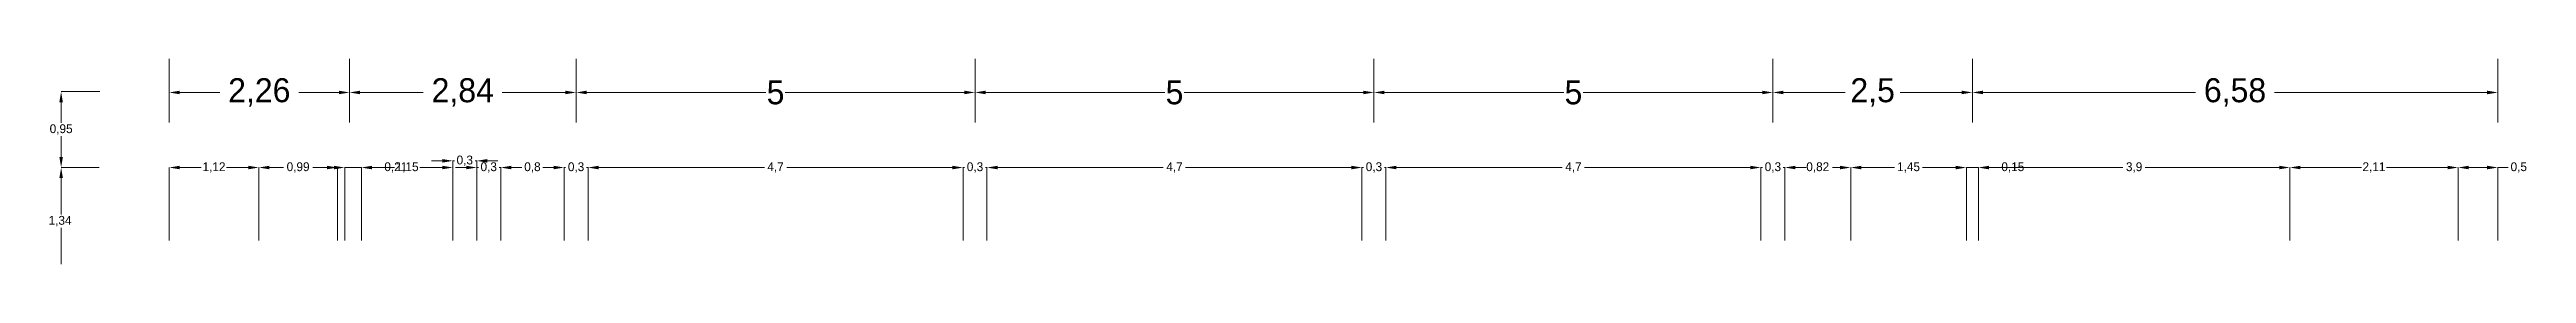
# Model space of a CAD drawing. Header units: millimetres. Extents: x 78.3 to 128, y 45 to 95.8.
# Drawn here: x 81.4 to 112.44, y 93.27 to 95.84 of the extents above; entities that cross this region are included whole.
import ezdxf

# ---------------------------------------------------------------- set-up
doc = ezdxf.new("R2010")
doc.units = ezdxf.units.MM
doc.header["$LTSCALE"] = 0.025
doc.layers.add('EJES', color=7, linetype='Continuous', lineweight=0)
doc.layers.add('MURO CARGA', color=6, linetype='Continuous', lineweight=50)

msp = doc.modelspace()

# ---------------------------------------------------------------- texts
at = {"layer": 'EJES', "color": 1, "ltscale": 0.025, "insert": (81.541, 94.953), "char_height": 0.1105, "attachment_point": 5}
msp.add_mtext('0,95', dxfattribs=at)
at = {"layer": 'MURO CARGA', "color": 1}
msp.add_text('1,34', height=0.1105, dxfattribs=at).set_placement((81.384, 93.763))
at = {"layer": 'MURO CARGA', "color": 1, "linetype": 'Continuous', "ltscale": 0.025, "attachment_point": 5}
for s, insert, char_height in [('2,26', (84.025, 95.416), 0.3), ('2,84', (86.575, 95.416), 0.3), ('5', (90.495, 95.416), 0.3), ('5', (95.495, 95.416), 0.3), ('5', (100.495, 95.416), 0.3), ('2,5', (104.245, 95.416), 0.3), ('6,58', (108.787, 95.416), 0.3), ('1,12', (83.457, 94.478), 0.1105), ('0,99', (84.511, 94.478), 0.1105), ('0,21', (85.736, 94.478), 0.1105), ('1,15', (85.877, 94.478), 0.1105), ('0,3', (86.6, 94.562), 0.1105), ('0,3', (86.9, 94.478), 0.1105), ('0,8', (87.448, 94.478), 0.1105), ('0,3', (87.995, 94.478), 0.1105), ('4,7', (90.495, 94.478), 0.1105), ('0,3', (92.995, 94.478), 0.1105), ('4,7', (95.495, 94.478), 0.1105), ('0,3', (97.995, 94.478), 0.1105), ('4,7', (100.495, 94.478), 0.1105), ('0,3', (102.995, 94.478), 0.1105), ('0,82', (103.557, 94.478), 0.1105), ('1,45', (104.695, 94.478), 0.1105), ('0,15', (106.002, 94.478), 0.1105), ('3,9', (107.522, 94.478), 0.1105), ('2,11', (110.528, 94.478), 0.1105), ('0,5', (112.343, 94.478), 0.1105)]:
    msp.add_mtext(s, dxfattribs=dict(at, insert=insert, char_height=char_height))

# ---------------------------------------------------------------- linework, layer by layer
at = {"layer": 'EJES', "color": 1, "lineweight": 13, "ltscale": 0.025}
for p, q in [((82.028, 95.427), (81.541, 95.427)), ((81.541, 95.294), (81.541, 95.037)), ((81.541, 94.611), (81.541, 94.868)), ((82.018, 94.478), (81.541, 94.478)), ((82.016, 94.478), (81.541, 94.478)), ((81.541, 94.346), (81.541, 93.893)), ((81.541, 93.271), (81.541, 93.724)), ((81.541, 93.271), (81.541, 93.404))]:
    msp.add_line(p, q, dxfattribs=at)
at = {"layer": 'EJES', "color": 1, "ltscale": 0.025}
for points in [[(81.519, 95.294), (81.563, 95.294), (81.541, 95.427)], [(81.519, 94.611), (81.563, 94.611), (81.541, 94.478)], [(81.519, 94.346), (81.563, 94.346), (81.541, 94.478)]]:
    msp.add_solid(points, dxfattribs=at)
at = {"layer": 'MURO CARGA', "color": 1, "linetype": 'Continuous', "lineweight": 13, "ltscale": 0.025}
for p, q in [((82.895, 95.041), (82.895, 95.835)), ((85.155, 95.041), (85.155, 95.835)), ((85.155, 95.041), (85.155, 95.835)), ((87.995, 95.041), (87.995, 95.835)), ((87.995, 95.041), (87.995, 95.835)), ((92.995, 95.041), (92.995, 95.835)), ((92.995, 95.041), (92.995, 95.835)), ((97.995, 95.041), (97.995, 95.835)), ((97.995, 95.041), (97.995, 95.835)), ((102.995, 95.041), (102.995, 95.835)), ((102.995, 95.041), (102.995, 95.835)), ((105.495, 95.041), (105.495, 95.835)), ((105.495, 95.041), (105.495, 95.835)), ((112.08, 95.041), (112.08, 95.835)), ((83.027, 95.416), (83.53, 95.416)), ((85.022, 95.416), (84.52, 95.416)), ((85.287, 95.416), (86.08, 95.416)), ((87.862, 95.416), (87.07, 95.416)), ((88.127, 95.416), (90.375, 95.416)), ((92.862, 95.416), (90.615, 95.416)), ((93.127, 95.416), (95.375, 95.416)), ((97.862, 95.416), (95.615, 95.416)), ((98.127, 95.416), (100.375, 95.416)), ((102.862, 95.416), (100.615, 95.416)), ((103.127, 95.416), (103.9, 95.416)), ((105.362, 95.416), (104.59, 95.416)), ((105.627, 95.416), (108.292, 95.416)), ((111.947, 95.416), (109.282, 95.416)), ((82.895, 93.567), (82.895, 94.478)), ((83.027, 94.478), (83.298, 94.478)), ((83.886, 94.478), (83.615, 94.478)), ((84.018, 93.567), (84.018, 94.478)), ((84.018, 93.567), (84.018, 94.478)), ((84.151, 94.478), (84.326, 94.478)), ((84.872, 94.478), (84.697, 94.478)), ((84.962, 94.478), (84.83, 94.478)), ((85.005, 93.567), (85.005, 94.478)), ((85.095, 93.567), (85.095, 94.478)), ((85.095, 94.478), (85.304, 94.478)), ((85.304, 93.567), (85.304, 94.478)), ((85.304, 93.567), (85.304, 94.478)), ((85.436, 94.478), (85.719, 94.478)), ((85.436, 94.478), (85.569, 94.478)), ((86.318, 94.478), (86.035, 94.478)), ((86.318, 94.562), (86.185, 94.562)), ((86.45, 93.567), (86.45, 94.562)), ((86.45, 94.562), (86.47, 94.562)), ((86.45, 93.567), (86.45, 94.478)), ((86.618, 94.478), (86.485, 94.478)), ((86.75, 94.562), (86.731, 94.562)), ((86.75, 93.567), (86.75, 94.562)), ((86.75, 93.567), (86.75, 94.478)), ((86.75, 94.478), (86.77, 94.478)), ((86.883, 94.562), (87.015, 94.562)), ((87.05, 94.478), (87.031, 94.478)), ((87.05, 93.567), (87.05, 94.478)), ((87.05, 93.567), (87.05, 94.478)), ((87.183, 94.478), (87.315, 94.478)), ((87.183, 94.478), (87.317, 94.478)), ((87.713, 94.478), (87.578, 94.478)), ((87.713, 94.478), (87.58, 94.478)), ((87.845, 93.567), (87.845, 94.478)), ((87.845, 93.567), (87.845, 94.478)), ((87.845, 94.478), (87.864, 94.478)), ((88.145, 94.478), (88.125, 94.478)), ((88.145, 93.567), (88.145, 94.478)), ((88.145, 93.567), (88.145, 94.478)), ((88.277, 94.478), (88.41, 94.478)), ((88.277, 94.478), (90.355, 94.478)), ((92.712, 94.478), (90.635, 94.478)), ((92.712, 94.478), (92.58, 94.478)), ((92.845, 93.567), (92.845, 94.478)), ((92.845, 94.478), (92.864, 94.478)), ((92.845, 93.567), (92.845, 94.478)), ((93.145, 94.478), (93.125, 94.478)), ((93.145, 93.567), (93.145, 94.478)), ((93.145, 93.567), (93.145, 94.478)), ((93.277, 94.478), (93.41, 94.478)), ((93.277, 94.478), (95.355, 94.478)), ((97.712, 94.478), (95.635, 94.478)), ((97.712, 94.478), (97.58, 94.478)), ((97.845, 93.567), (97.845, 94.478)), ((97.845, 94.478), (97.864, 94.478)), ((97.845, 93.567), (97.845, 94.478)), ((98.145, 94.478), (98.125, 94.478)), ((98.145, 93.567), (98.145, 94.478)), ((98.145, 93.567), (98.145, 94.478)), ((98.277, 94.478), (98.41, 94.478)), ((98.277, 94.478), (100.355, 94.478)), ((102.712, 94.478), (100.635, 94.478)), ((102.712, 94.478), (102.58, 94.478)), ((102.845, 93.567), (102.845, 94.478)), ((102.845, 94.478), (102.864, 94.478)), ((102.845, 93.567), (102.845, 94.478)), ((103.145, 94.478), (103.125, 94.478)), ((103.145, 93.567), (103.145, 94.478)), ((103.145, 93.567), (103.145, 94.478)), ((103.277, 94.478), (103.41, 94.478)), ((103.277, 94.478), (103.372, 94.478)), ((103.837, 94.478), (103.743, 94.478)), ((103.97, 93.567), (103.97, 94.478)), ((103.97, 93.567), (103.97, 94.478)), ((104.102, 94.478), (104.518, 94.478)), ((105.287, 94.478), (104.872, 94.478)), ((105.287, 94.478), (105.155, 94.478)), ((105.42, 93.567), (105.42, 94.478)), ((105.42, 94.478), (105.57, 94.478)), ((105.42, 93.567), (105.42, 94.478)), ((105.57, 93.567), (105.57, 94.478)), ((105.57, 93.567), (105.57, 94.478)), ((105.702, 94.478), (105.835, 94.478)), ((105.702, 94.478), (107.382, 94.478)), ((109.341, 94.478), (107.661, 94.478)), ((109.474, 93.567), (109.474, 94.478)), ((109.474, 93.567), (109.474, 94.478)), ((109.606, 94.478), (110.37, 94.478)), ((111.451, 94.478), (110.686, 94.478)), ((111.583, 93.567), (111.583, 94.478)), ((111.583, 93.567), (111.583, 94.478)), ((111.716, 94.478), (111.947, 94.478)), ((112.08, 93.566), (112.08, 94.478)), ((112.08, 94.478), (112.212, 94.478))]:
    msp.add_line(p, q, dxfattribs=at)
at = {"layer": 'MURO CARGA', "color": 1, "linetype": 'Continuous', "ltscale": 0.025}
for points in [[(83.027, 95.438), (83.027, 95.394), (82.895, 95.416)], [(85.022, 95.438), (85.022, 95.394), (85.155, 95.416)], [(85.287, 95.438), (85.287, 95.394), (85.155, 95.416)], [(87.862, 95.438), (87.862, 95.394), (87.995, 95.416)], [(88.127, 95.438), (88.127, 95.394), (87.995, 95.416)], [(92.862, 95.438), (92.862, 95.394), (92.995, 95.416)], [(93.127, 95.438), (93.127, 95.394), (92.995, 95.416)], [(97.862, 95.438), (97.862, 95.394), (97.995, 95.416)], [(98.127, 95.438), (98.127, 95.394), (97.995, 95.416)], [(102.862, 95.438), (102.862, 95.394), (102.995, 95.416)], [(103.127, 95.438), (103.127, 95.394), (102.995, 95.416)], [(105.362, 95.438), (105.362, 95.394), (105.495, 95.416)], [(105.627, 95.438), (105.627, 95.394), (105.495, 95.416)], [(111.947, 95.438), (111.947, 95.394), (112.08, 95.416)], [(83.027, 94.5), (83.027, 94.456), (82.895, 94.478)], [(83.886, 94.5), (83.886, 94.456), (84.018, 94.478)], [(84.151, 94.5), (84.151, 94.456), (84.018, 94.478)], [(84.872, 94.5), (84.872, 94.456), (85.005, 94.478)], [(84.962, 94.5), (84.962, 94.456), (85.095, 94.478)], [(85.436, 94.5), (85.436, 94.456), (85.304, 94.478)], [(85.436, 94.5), (85.436, 94.456), (85.304, 94.478)], [(86.318, 94.584), (86.318, 94.539), (86.45, 94.562)], [(86.318, 94.5), (86.318, 94.456), (86.45, 94.478)], [(86.618, 94.5), (86.618, 94.456), (86.75, 94.478)], [(86.883, 94.584), (86.883, 94.539), (86.75, 94.562)], [(87.183, 94.5), (87.183, 94.456), (87.05, 94.478)], [(87.183, 94.5), (87.183, 94.456), (87.05, 94.478)], [(87.713, 94.5), (87.713, 94.456), (87.845, 94.478)], [(87.713, 94.5), (87.713, 94.456), (87.845, 94.478)], [(88.277, 94.5), (88.277, 94.456), (88.145, 94.478)], [(88.277, 94.5), (88.277, 94.456), (88.145, 94.478)], [(92.712, 94.5), (92.712, 94.456), (92.845, 94.478)], [(92.712, 94.5), (92.712, 94.456), (92.845, 94.478)], [(93.277, 94.5), (93.277, 94.456), (93.145, 94.478)], [(93.277, 94.5), (93.277, 94.456), (93.145, 94.478)], [(97.712, 94.5), (97.712, 94.456), (97.845, 94.478)], [(97.712, 94.5), (97.712, 94.456), (97.845, 94.478)], [(98.277, 94.5), (98.277, 94.456), (98.145, 94.478)], [(98.277, 94.5), (98.277, 94.456), (98.145, 94.478)], [(102.712, 94.5), (102.712, 94.456), (102.845, 94.478)], [(102.712, 94.5), (102.712, 94.456), (102.845, 94.478)], [(103.277, 94.5), (103.277, 94.456), (103.145, 94.478)], [(103.277, 94.5), (103.277, 94.456), (103.145, 94.478)], [(103.837, 94.5), (103.837, 94.456), (103.97, 94.478)], [(104.102, 94.5), (104.102, 94.456), (103.97, 94.478)], [(105.287, 94.5), (105.287, 94.456), (105.42, 94.478)], [(105.287, 94.5), (105.287, 94.456), (105.42, 94.478)], [(105.702, 94.5), (105.702, 94.456), (105.57, 94.478)], [(105.702, 94.5), (105.702, 94.456), (105.57, 94.478)], [(109.341, 94.5), (109.341, 94.456), (109.474, 94.478)], [(109.606, 94.5), (109.606, 94.456), (109.474, 94.478)], [(111.451, 94.5), (111.451, 94.456), (111.583, 94.478)], [(111.716, 94.5), (111.716, 94.456), (111.583, 94.478)], [(111.947, 94.5), (111.947, 94.456), (112.08, 94.478)]]:
    msp.add_solid(points, dxfattribs=at)

msp.set_redraw_order([(e.dxf.handle, doc.entitydb.next_handle()) for e in msp.query("TEXT MTEXT ATTDEF DIMENSION ARC_DIMENSION")])  # texts and dimensions are drawn at this point

doc.saveas('drawing.dxf')
